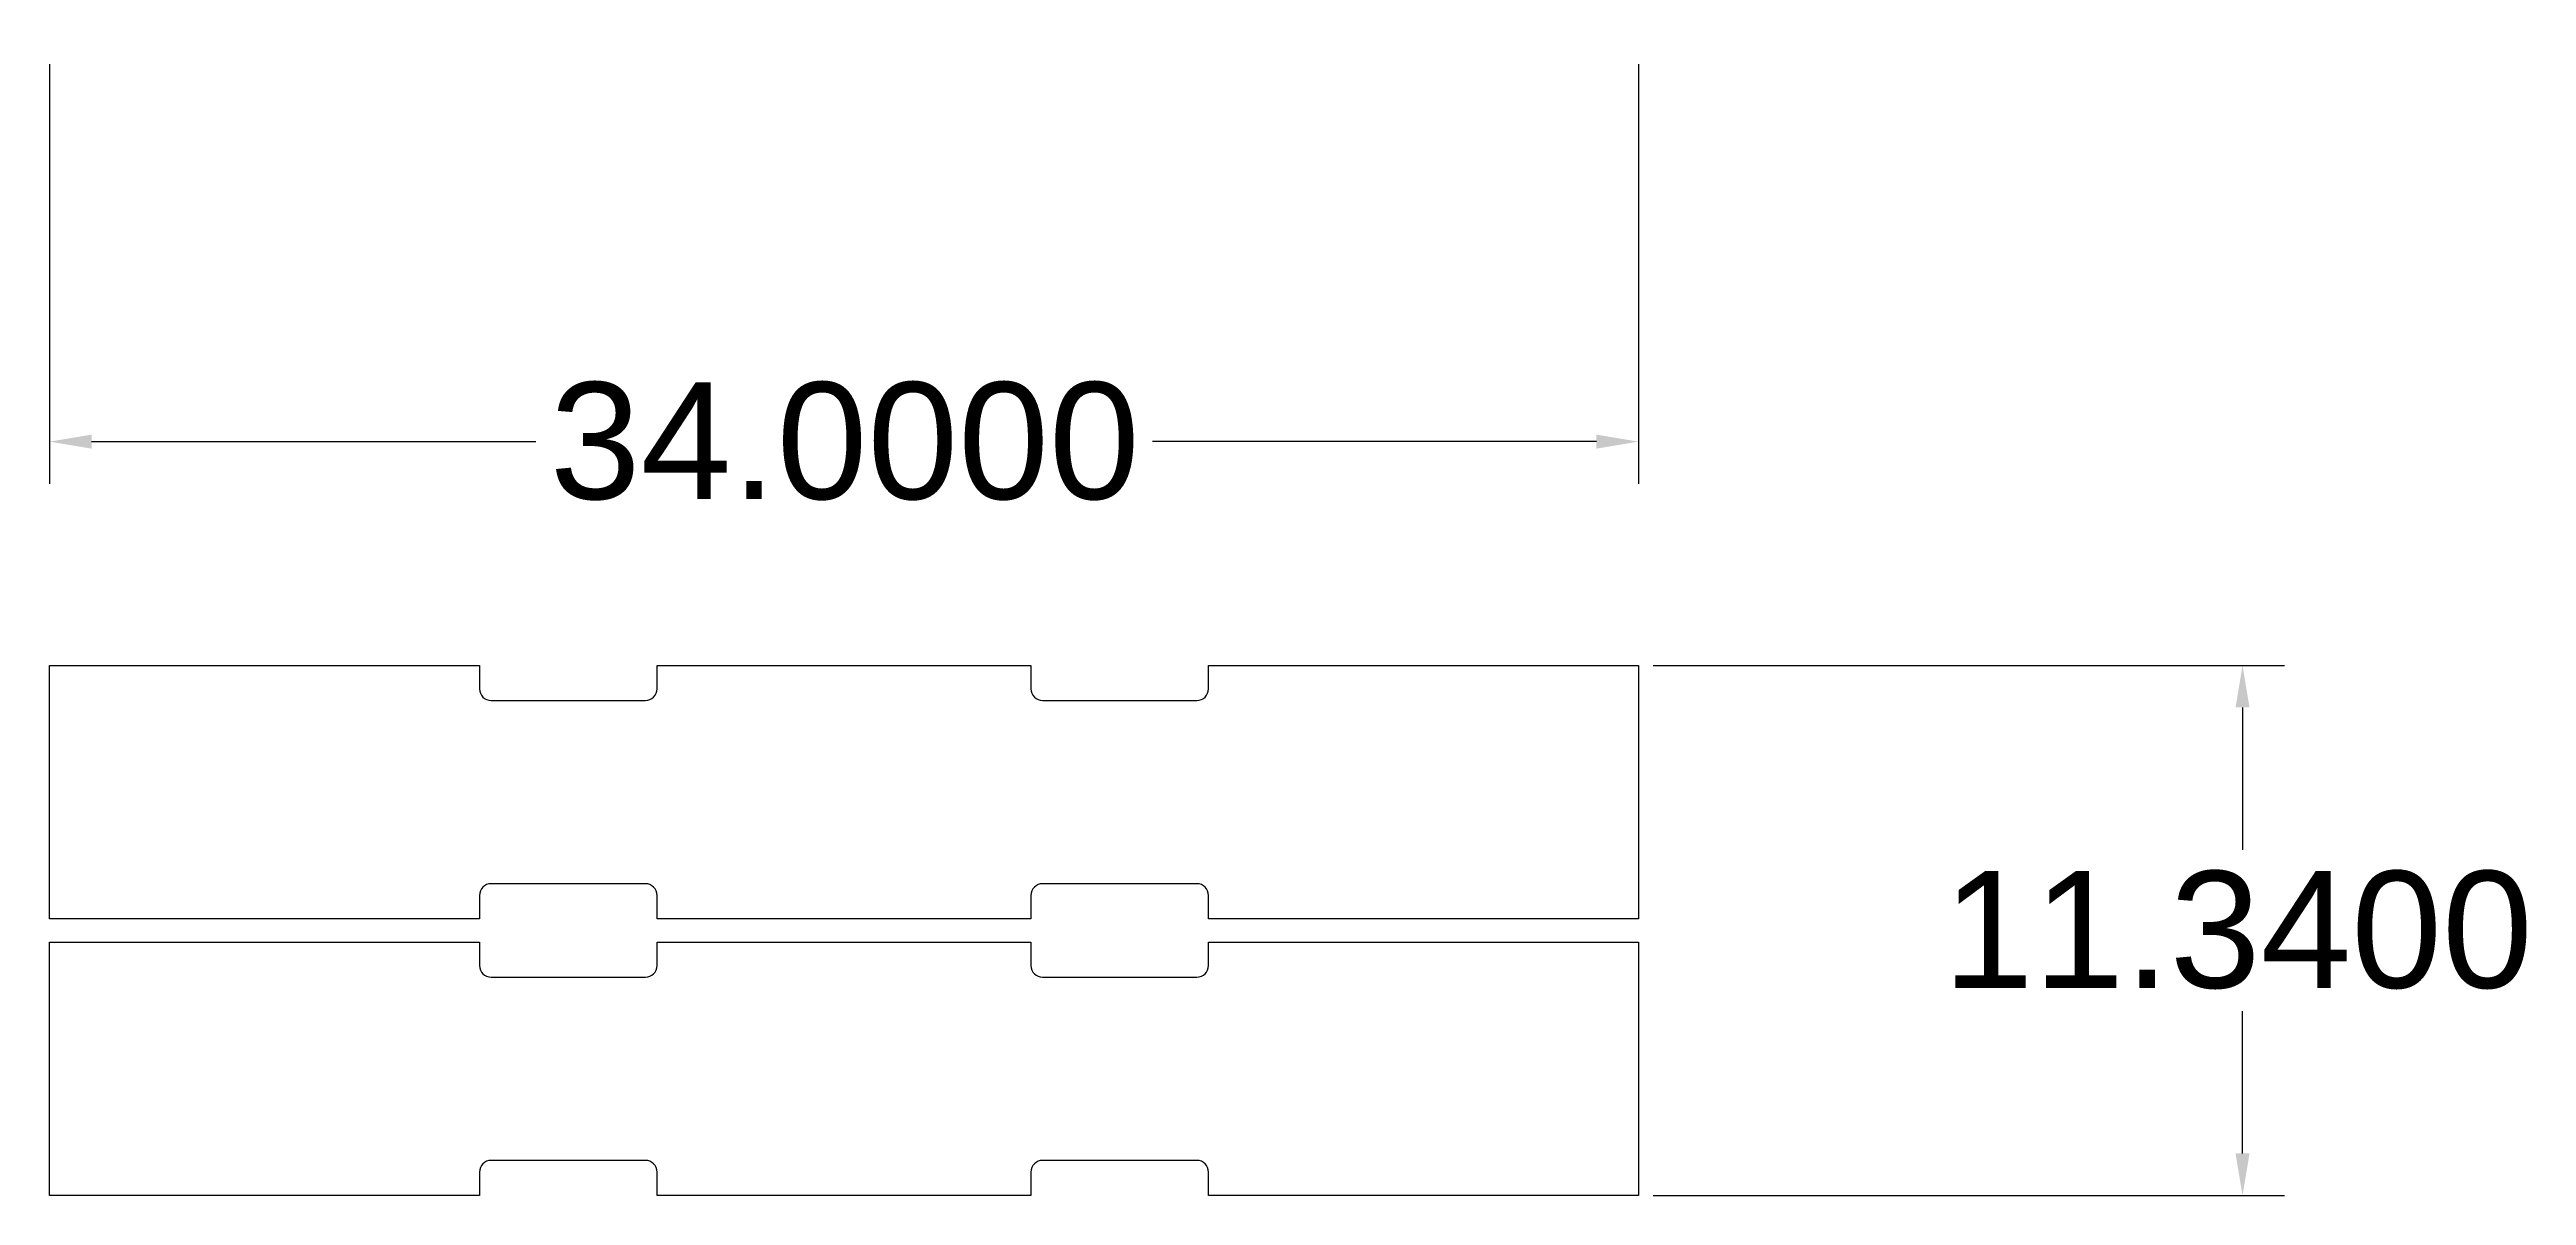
# Model space of a CAD drawing. Extents: x -420 to 2454, y -295 to 739.
# Drawn here: x 611.2 to 664.2, y -293.8 to -269.3 of the extents above; entities that cross this region are included whole.
import ezdxf

# ---------------------------------------------------------------- set-up
doc = ezdxf.new("R2010")
doc.units = 0
doc.header["$PDMODE"] = 32
doc.header["$PDSIZE"] = 0.38
doc.layers.get('0').update_dxf_attribs({"linetype": 'CONTINUOUS'})
doc.layers.get('DEFPOINTS').update_dxf_attribs({"linetype": 'CONTINUOUS'})
doc.layers.add('DEFAULT', color=7, linetype='CONTINUOUS')
doc.styles.add('ARIAL', font='txt')
doc.dimstyles.get("Standard").update_dxf_attribs({"dimtxt": 0.18, "dimasz": 0.18, "dimexe": 0.18, "dimexo": 0.0625, "dimgap": 0.09, "dimtad": 0, "dimtih": 1, "dimtoh": 1, "dimzin": 0, "dimcen": 0.09, "dimazin": 3, "dimtfac": 1, "dimtofl": 0, "dimtmove": 0, "dimatfit": 3})

msp = doc.modelspace()

# ---------------------------------------------------------------- blocks, each defined once
blk = doc.blocks.new('*D20')
at = {"layer": 'DEFAULT', "color": 0}
for p, q in [((645.501, -282.465), (659.013, -282.465)), ((658.113, -283.365), (658.113, -286.409)), ((658.113, -292.905), (658.113, -289.862)), ((645.501, -293.805), (659.013, -293.805))]:
    blk.add_line(p, q, dxfattribs=at)
for points in [[(658.263, -283.365), (657.963, -283.365), (658.113, -282.465)], [(657.963, -292.905), (658.263, -292.905), (658.113, -293.805)]]:
    blk.add_solid(points, dxfattribs=at)
at = {"layer": 'DEFPOINTS', "color": 0}
for p in [(645.188, -282.465), (645.188, -293.805), (658.113, -293.805)]:
    blk.add_point(p, dxfattribs=at)
at = {"layer": 'DEFAULT', "color": 0, "linetype": 'CONTINUOUS', "style": 'ARIAL'}
blk.add_text('11.3400', height=2.5, dxfattribs=at).set_placement((651.702, -289.364))
blk = doc.blocks.new('*D21')
at = {"layer": 'DEFAULT', "color": 0}
for p, q in [((611.188, -269.601), (611.188, -278.577)), ((645.188, -269.601), (645.188, -278.577)), ((612.088, -277.677), (621.591, -277.677)), ((644.288, -277.677), (634.786, -277.677))]:
    blk.add_line(p, q, dxfattribs=at)
for points in [[(612.088, -277.527), (612.088, -277.827), (611.188, -277.677)], [(644.288, -277.827), (644.288, -277.527), (645.188, -277.677)]]:
    blk.add_solid(points, dxfattribs=at)
at = {"layer": 'DEFPOINTS', "color": 0}
for p in [(611.188, -269.289), (645.188, -269.289), (645.188, -277.677)]:
    blk.add_point(p, dxfattribs=at)
at = {"layer": 'DEFAULT', "color": 0, "linetype": 'CONTINUOUS', "style": 'ARIAL'}
blk.add_text('34.0000', height=2.5, dxfattribs=at).set_placement((621.893, -278.906))

# ---------------------------------------------------------------- dimensions: what is measured, and where the dimension line sits
at = {"layer": 'DEFAULT'}
dim = msp.add_linear_dim(base=(645.188, -277.677), p1=(611.188, -269.289), p2=(645.188, -269.289), dimstyle='Standard', dxfattribs=at)
dim.commit()
dim.dimension.update_dxf_attribs({"geometry": '*D21', "text_midpoint": (628.188, -277.677)})
dim = msp.add_linear_dim(base=(658.113, -293.805), p1=(645.188, -282.465), p2=(645.188, -293.805), angle=90, dimstyle='Standard', dxfattribs=at)
dim.commit()
dim.dimension.update_dxf_attribs({"geometry": '*D20', "text_midpoint": (658.113, -288.135)})

# ---------------------------------------------------------------- linework, layer by layer
for p, q in [((611.188, -287.885), (611.188, -282.465)), ((611.188, -282.465), (620.388, -282.465)), ((620.388, -282.465), (620.388, -282.965)), ((624.188, -282.965), (624.188, -282.465)), ((624.188, -282.465), (632.188, -282.465)), ((632.188, -282.465), (632.188, -282.965)), ((635.988, -282.965), (635.988, -282.465)), ((635.988, -282.465), (645.188, -282.465)), ((645.188, -282.465), (645.188, -287.885)), ((620.638, -283.215), (623.938, -283.215)), ((632.438, -283.215), (635.738, -283.215)), ((623.938, -287.135), (620.638, -287.135)), ((635.738, -287.135), (632.438, -287.135)), ((620.388, -287.385), (620.388, -287.885)), ((624.188, -287.885), (624.188, -287.385)), ((632.188, -287.385), (632.188, -287.885)), ((635.988, -287.885), (635.988, -287.385)), ((620.388, -287.885), (611.188, -287.885)), ((632.188, -287.885), (624.188, -287.885)), ((645.188, -287.885), (635.988, -287.885)), ((611.188, -293.805), (611.188, -288.385)), ((611.188, -288.385), (620.388, -288.385)), ((620.388, -288.385), (620.388, -288.885)), ((624.188, -288.885), (624.188, -288.385)), ((624.188, -288.385), (632.188, -288.385)), ((632.188, -288.385), (632.188, -288.885)), ((635.988, -288.885), (635.988, -288.385)), ((635.988, -288.385), (645.188, -288.385)), ((645.188, -288.385), (645.188, -293.805)), ((620.638, -289.135), (623.938, -289.135)), ((632.438, -289.135), (635.738, -289.135)), ((623.938, -293.055), (620.638, -293.055)), ((635.738, -293.055), (632.438, -293.055)), ((620.388, -293.305), (620.388, -293.805)), ((624.188, -293.805), (624.188, -293.305)), ((632.188, -293.305), (632.188, -293.805)), ((635.988, -293.805), (635.988, -293.305)), ((620.388, -293.805), (611.188, -293.805)), ((632.188, -293.805), (624.188, -293.805)), ((645.188, -293.805), (635.988, -293.805))]:
    msp.add_line(p, q)
for centre, start, end in [((620.638, -282.965), 180, 270), ((623.938, -282.965), 270, 360), ((632.438, -282.965), 180, 270), ((635.738, -282.965), 270, 0), ((620.638, -287.385), 90, 180), ((623.938, -287.385), 360, 90), ((632.438, -287.385), 90, 180), ((635.738, -287.385), 0, 90), ((620.638, -288.885), 180, 270), ((623.938, -288.885), 270, 0), ((632.438, -288.885), 180, 270), ((635.738, -288.885), 270, 0), ((620.638, -293.305), 90, 180), ((623.938, -293.305), 360, 90), ((632.438, -293.305), 90, 180), ((635.738, -293.305), 0, 90)]:
    msp.add_arc(centre, 0.25, start, end)

msp.set_redraw_order([(e.dxf.handle, doc.entitydb.next_handle()) for e in msp.query("TEXT MTEXT ATTDEF DIMENSION ARC_DIMENSION")])  # texts and dimensions are drawn at this point

doc.saveas('drawing.dxf')
